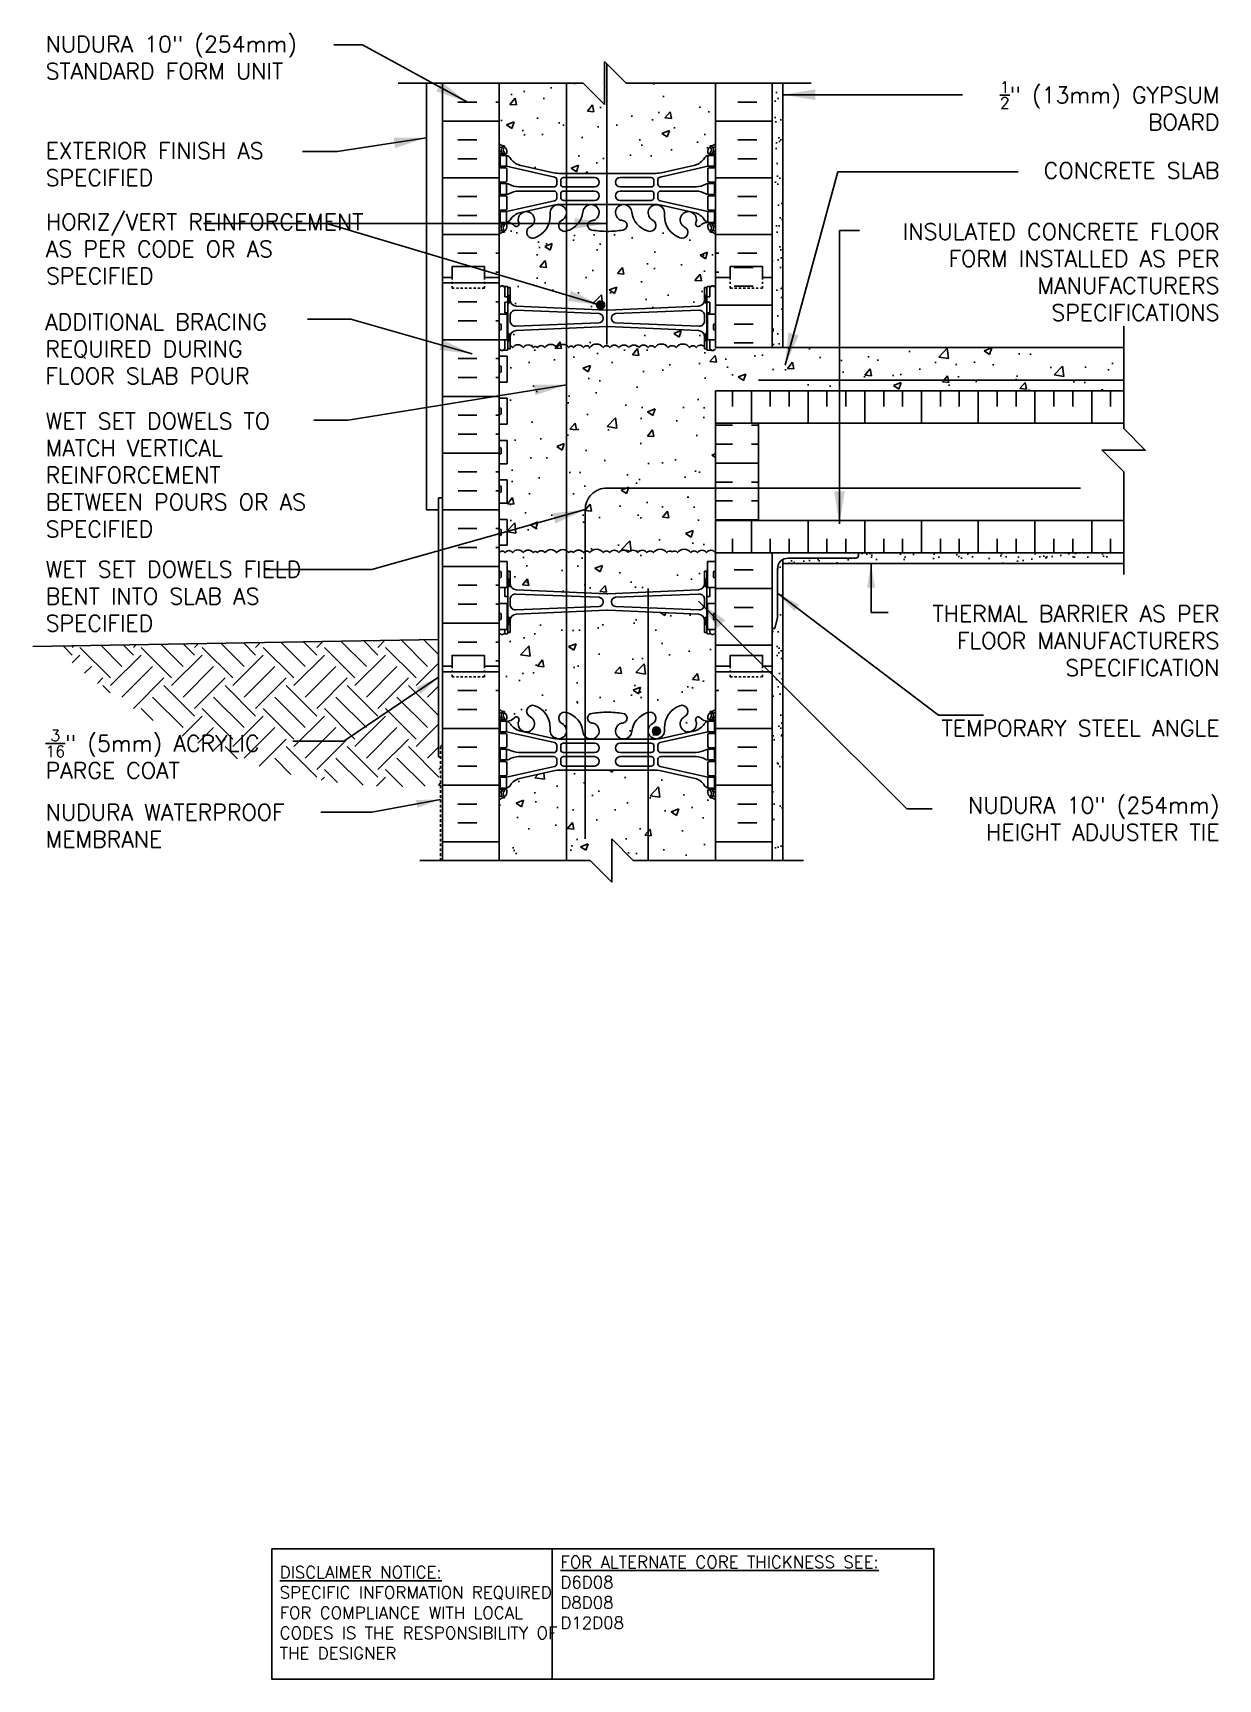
# Model space of a CAD drawing. Header units: inches. Extents: x 224.4 to 279.2, y 83.1 to 159.4.
import ezdxf

# ---------------------------------------------------------------- set-up
doc = ezdxf.new("R2010")
doc.units = ezdxf.units.IN
doc.header["$LTSCALE"] = 0.5
doc.header["$MEASUREMENT"] = 0
doc.linetypes.add('DASHED2', pattern=[0.375, 0.25, -0.125])
for name, color, linetype in [('HATCH', 12, 'Continuous'), ('line25', 2, 'Continuous'), ('LINE3', 3, 'Continuous'), ('LINE50', 5, 'Continuous'), ('LINE9', 9, 'Continuous'), ('TEXT', 4, 'Continuous'), ('Web_Edge', 9, 'Continuous')]:
    doc.layers.add(name, color=color, linetype=linetype)
doc.styles.add('DIM', font='romans.shx', dxfattribs={"width": 0.7})
doc.styles.add('ROMANS', font='romans.shx', dxfattribs={"height": 0.75})
doc.styles.get("Standard").update_dxf_attribs({"font": 'romans.shx', "height": 0.75})
doc.linetypes.add('STEEL', pattern='A,0.5,-0.2,["X",Standard,S=0.1,R=0,X=-0.1,Y=-0.05],-0.1', length=0.8)
doc.dimstyles.new('ext_12', dxfattribs={"dimscale": 12, "dimtxt": 0.09375, "dimasz": 0.09375, "dimexe": 0.09375, "dimexo": 0.0625, "dimgap": 0.0625, "dimtad": 1, "dimdec": 1, "dimzin": 2, "dimdsep": 46, "dimlunit": 4, "dimtxsty": 'DIM', "dimcen": 0.09, "dimdle": 0.09375, "dimclrt": 4, "dimadec": 0, "dimazin": 0, "dimtfac": 1, "dimtdec": 1, "dimtmove": 2, "dimatfit": 3, "dimfxl": 1, "dimfrac": 2, "dimtolj": 1, "dimtzin": 0, "dimarcsym": 0})
doc.dimstyles.new('ext_8', dxfattribs={"dimscale": 8, "dimtxt": 0.09375, "dimasz": 0.09375, "dimexe": 0.09375, "dimexo": 0.0625, "dimgap": 0.0625, "dimtad": 1, "dimdec": 1, "dimzin": 3, "dimdsep": 46, "dimlunit": 4, "dimtxsty": 'DIM', "dimcen": 0.09, "dimdle": 0.09375, "dimclrt": 4, "dimadec": 0, "dimazin": 0, "dimtfac": 1, "dimtdec": 1, "dimtmove": 2, "dimatfit": 3, "dimfxl": 1, "dimfrac": 2, "dimtolj": 1, "dimtzin": 0, "dimarcsym": 0})
pattern_1 = [(37.5, (60.8076, 2.3815), (-0.0314967, 0.963412), [0, -0.76, 0, -0.85, 0, -0.8125]), (7.5, (60.8076, 2.3815), (0.8848884, 1.411073), [0, -0.41, 0, -0.685, 0, -0.2625]), (327.5, (60.1926, 2.3815), (1.557071, 0.0028295), [0, -0.25, 0, -0.9, 0, -1.175]), (317.5, (60.1926, 2.3815), (1.503063, 0.438838), [0, -0.125, 0, -0.59, 0, -0.675])]
pattern_2 = [(50, (0, 0), (3.5863, -0.31376), [0.375, -4.125]), (355, (0, 0), (-0.693757, 3.76096), [0.3, -3.3]), (100.4514, (0.299, -0.026), (2.892544, 3.4472), [0.3187, -3.50571]), (46.1842, (0, 1), (5.336207, -0.827596), [0.5625, -6.1875]), (96.6356, (0.4447, 0.931), (4.67331, 4.87059), [0.47805, -5.25857]), (351.1842, (0, 1), (4.67331, 4.87059), [0.45, -4.95]), (21, (0.5, 0.75), (2.984535, -2.013094), [0.375, -4.125]), (326, (0.5, 0.75), (1.216577, 3.62575), [0.3, -3.3]), (71.4514, (0.7487, 0.5822), (4.20111, 1.612656), [0.3187, -3.50571]), (37.5, (0, 0), (0.0607993, 1.6644693), [0, -3.26, 0, -3.35, 0, -3.3125]), (7.5, (0, 0), (1.315348, 1.972059), [0, -1.91, 0, -3.185, 0, -1.2625]), (327.5, (-1.115, 0), (2.669112, -0.1127744), [0, -1.25, 0, -3.9, 0, -5.175]), (317.5, (-1.615, 0), (2.91593, 0.500525), [0, -1.625, 0, -2.59, 0, -3.675])]

msp = doc.modelspace()

# ---------------------------------------------------------------- texts
at = {"layer": 'TEXT', "char_height": 0.75, "style": 'ROMANS'}
for s, insert, width, attachment_point in [('NUDURA 10" (254mm) STANDARD FORM UNIT', (224.945, 158.22), 13.9131, 4), ('\\A1; {\\H0.7x;\\S1/2;}" (13mm) GYPSUM BOARD', (279.268, 155.986), 12.17415, 6), ('EXTERIOR FINISH AS SPECIFIED', (224.947, 153.285), 13.18701, 4), ('\\A1;CONCRETE SLAB', (279.268, 152.994), 12.17415, 6), ('HORIZ/VERT REINFORCEMENT AS PER CODE OR AS SPECIFIED', (224.961, 149.361), 16.22436, 4), ('INSULATED CONCRETE FLOOR FORM INSTALLED AS PER MANUFACTURERS SPECIFICATIONS', (279.268, 148.289), 17.62644, 6), ('ADDITIONAL BRACING REQUIRED DURING FLOOR SLAB POUR', (224.931, 144.727), 12.17415, 4), ('WET SET DOWELS TO MATCH VERTICAL REINFORCEMENT BETWEEN POURS OR AS SPECIFIED', (224.947, 138.889), 13.18701, 4), ('WET SET DOWELS FIELD BENT INTO SLAB AS SPECIFIED', (224.947, 133.277), 13.18701, 4), ('THERMAL BARRIER AS PER FLOOR MANUFACTURERS SPECIFICATION', (279.268, 131.217), 17.24655, 6), ('TEMPORARY STEEL ANGLE', (279.268, 127.169), 14.14028, 6), ('\\A1;{\\H0.7x;\\S3/16;}" (5mm) ACRYLIC PARGE COAT', (224.947, 125.963), 12.36492, 4), ('{\\H1x;NUDURA WATERPROOF MEMBRANE}', (224.947, 122.647), 13.69006, 4), ('NUDURA 10" (254mm) HEIGHT ADJUSTER TIE', (279.268, 122.974), 13.63689, 6)]:
    msp.add_mtext(s, dxfattribs=dict(at, insert=insert, width=width, attachment_point=attachment_point))
at = {"layer": 'TEXT', "char_height": 0.5625, "attachment_point": 4}
for s, insert, width in [('{\\LFOR ALTERNATE CORE THICKNESS SEE:\\P}D6D08\\PD8D08\\PD12D08', (248.769, 87.147), 23.33295), ('{\\LDISCLAIMER NOTICE:}\\PSPECIFIC INFORMATION REQUIRED FOR COMPLIANCE WITH LOCAL CODES IS THE RESPONSIBILITY OF THE DESIGNER', (235.777, 86.207), 14.00235)]:
    msp.add_mtext(s, dxfattribs=dict(at, insert=insert, width=width))

# ---------------------------------------------------------------- hatches: boundary and pattern name
at = {"layer": 'HATCH'}
h = msp.add_hatch(dxfattribs=at)
h.set_pattern_fill('AR-CONC', color=256, scale=0.5)
h.set_pattern_definition(pattern_2)
h.paths.add_polyline_path([(255.94, 150.041, 0.08841), (255.794, 150.139), (255.704, 150.139), (255.704, 150.18, -0.249069), (255.594, 150.387), (255.594, 150.455, -0.414214), (255.657, 150.517), (255.704, 150.517), (255.704, 150.587), (255.599, 150.587, 0.231736), (255.242, 150.436, -0.8344), (255.03, 150.562), (255.042, 150.583, 2.155404), (254.503, 150.389, -1), (254.29, 149.878, -0.311223), (253.581, 150.894), (253.581, 151.059, 1.661382), (253.02, 150.706, -1), (252.806, 150.195, -0.30095), (252.07, 151.067, 1.661382), (251.509, 150.714, 0.055617), (251.688, 150.669, -0.843243), (251.654, 150.237, -0.047544), (250.94, 150.172, -0.047544), (250.227, 150.237, -0.843243), (250.192, 150.669, 0.055617), (250.371, 150.714, 1.661382), (249.81, 151.067, -0.30095), (249.074, 150.195, -1), (248.861, 150.706, 1.661382), (248.299, 151.059), (248.3, 150.894, -0.311223), (247.591, 149.878, -1), (247.377, 150.389, 2.155404), (246.839, 150.583), (246.85, 150.562, -0.834375), (246.639, 150.436, 0.23174), (246.281, 150.587), (246.176, 150.587), (246.176, 150.517), (246.224, 150.517, -0.414214), (246.286, 150.455), (246.286, 150.387, -0.249069), (246.176, 150.18), (246.176, 150.139), (246.086, 150.139, 0.088416), (245.94, 150.041), (245.94, 148.041), (245.94, 147.57), (246.02, 147.65), (246.11, 147.65), (246.14, 147.62), (246.29, 147.62, -0.414214), (246.34, 147.57), (246.44, 147.57), (246.44, 147.009, 0.390098), (246.715, 146.71), (250.924, 146.526, 0.020761), (250.94, 146.526, 0.020761), (250.957, 146.526), (255.165, 146.71, 0.390098), (255.44, 147.009), (255.44, 147.57), (255.54, 147.57, -0.414214), (255.59, 147.62), (255.69, 147.62), (255.74, 147.62), (255.77, 147.65), (255.86, 147.65), (255.94, 147.57), (255.94, 148.041)])
h.paths.add_polyline_path([(255.165, 145.59), (250.957, 145.774, 0.020761), (250.94, 145.774, 0.020761), (250.924, 145.774), (246.715, 145.59, 0.390098), (246.44, 145.291), (246.44, 144.88, -0.174031), (246.56, 144.796, -0.520567), (247.051, 144.796, -0.520567), (247.506, 144.796, -0.520567), (247.707, 144.796, -0.520567), (248.052, 144.796, -0.520567), (248.598, 144.796, -0.520567), (249.154, 144.796, -0.520567), (249.381, 144.796, -0.520567), (249.836, 144.796, -0.520567), (250.127, 144.796, -0.520567), (250.749, 144.796, -0.520567), (251.055, 144.796, -0.520567), (251.474, 144.796, -0.48966), (251.94, 144.796, -0.48966), (252.407, 144.796, -0.520567), (252.826, 144.796, -0.520567), (253.132, 144.796, -0.520567), (253.753, 144.796, -0.307914), (253.94, 144.866, -0.307914), (254.127, 144.796, -0.520567), (254.749, 144.796, -0.520567), (255.055, 144.796, -0.458053), (255.44, 144.835), (255.44, 145.291, 0.390098)])
h.paths.add_polyline_path([(255.594, 153.887, -0.249069), (255.704, 154.095), (255.704, 154.136), (255.794, 154.136, 0.08841), (255.94, 154.234), (255.94, 157.041), (251.815, 157.041), (250.815, 158.041), (250.815, 156.041), (249.815, 157.041), (245.94, 157.041), (245.94, 154.234, 0.088416), (246.086, 154.136), (246.176, 154.136), (246.176, 154.095, -0.249069), (246.286, 153.887), (246.286, 153.82, -0.414214), (246.224, 153.757), (246.176, 153.757), (246.176, 153.687), (246.281, 153.687, -0.155529), (246.457, 153.553, 0.180914), (246.875, 153.242), (248.456, 152.889, 0.054974), (248.782, 152.853), (250.94, 152.853), (253.098, 152.853, 0.054974), (253.425, 152.889), (255.006, 153.242, 0.180914), (255.424, 153.553, -0.155529), (255.599, 153.687), (255.704, 153.687), (255.704, 153.757), (255.657, 153.757, -0.414214), (255.594, 153.82)])
h = msp.add_hatch(dxfattribs=at)
h.set_pattern_fill('AR-SAND', color=256, scale=0.5, style=0)
h.set_pattern_definition(pattern_1)
h.paths.add_polyline_path([(258.565, 144.791), (259.065, 144.791), (259.065, 157.041), (258.565, 157.041), (258.565, 148.041)])
h = msp.add_hatch(dxfattribs=at)
h.set_pattern_fill('INSUL', color=256, scale=7, style=0)
h.set_pattern_definition([(0, (-2680.2213, -266.9682), (0, 2.625), []), (0, (-2680.2213, -266.0932), (0, 2.625), [0.875, -0.875]), (0, (-2680.2213, -265.2182), (0, 2.625), [0.875, -0.875])])
h.paths.add_polyline_path([(243.315, 130.041), (243.753, 130.041), (243.753, 130.541), (245.253, 130.541), (245.253, 130.041), (245.94, 130.041), (245.94, 148.041), (245.253, 148.041), (245.253, 148.541), (243.753, 148.541), (243.753, 148.041), (243.315, 148.041)])
h = msp.add_hatch(dxfattribs=at)
h.set_pattern_fill('INSUL', color=256, scale=7, style=0)
h.set_pattern_definition([(0, (60.8076, 2.3815), (0, 2.625), []), (0, (60.8076, 3.2565), (0, 2.625), [0.875, -0.875]), (0, (60.8076, 4.1315), (0, 2.625), [0.875, -0.875])])
h.paths.add_polyline_path([(258.565, 148.041), (258.128, 148.041), (258.128, 148.541), (256.628, 148.541), (256.628, 148.041), (255.94, 148.041), (255.94, 144.791), (258.565, 144.791)])
h.paths.add_polyline_path([(258.565, 135.291), (255.94, 135.291), (255.94, 130.041), (256.628, 130.041), (256.628, 130.541), (258.128, 130.541), (258.128, 130.041), (258.565, 130.041)])
h = msp.add_hatch(dxfattribs=at)
h.set_pattern_fill('AR-CONC', color=256, scale=0.5, style=0)
h.set_pattern_definition([(50, (245.8242, 123.764), (3.5863, -0.31376), [0.375, -4.125]), (355, (245.8242, 123.764), (-0.69376, 3.76096), [0.3, -3.3]), (100.451, (246.123, 123.738), (2.89255, 3.4472), [0.3187, -3.5057]), (46.184, (245.8242, 124.764), (5.3362, -0.8276), [0.5625, -6.1875]), (96.636, (246.269, 124.695), (4.6733, 4.8706), [0.478, -5.2586]), (351.184, (245.824, 124.764), (4.6733, 4.8706), [0.45, -4.95]), (21, (246.3242, 124.514), (2.98454, -2.0131), [0.375, -4.125]), (326, (246.3242, 124.514), (1.2166, 3.62575), [0.3, -3.3]), (71.451, (246.573, 124.3462), (4.2011, 1.61265), [0.3187, -3.5057]), (37.5, (245.8242, 123.764), (0.0608, 1.66447), [0, -3.26, 0, -3.35, 0, -3.3125]), (7.5, (245.8242, 123.764), (1.31535, 1.97206), [0, -1.91, 0, -3.185, 0, -1.2625]), (327.5, (244.7092, 123.764), (2.66911, -0.112774), [0, -1.25, 0, -3.9, 0, -5.175]), (317.5, (244.2092, 123.764), (2.91593, 0.50052), [0, -1.625, 0, -2.59, 0, -3.675])])
h.paths.add_polyline_path([(247.55, 145.63), (246.715, 145.582, 0.390098), (246.44, 145.283), (246.44, 144.88, -0.174031), (246.56, 144.796, -0.520567), (247.051, 144.796, -0.520567), (247.506, 144.796, -0.120242), (247.55, 144.834)])
h = msp.add_hatch(dxfattribs=at)
h.set_pattern_fill('AR-CONC', color=256, scale=0.5)
h.set_pattern_definition(pattern_2)
h.paths.add_polyline_path([(255.575, 134.886), (255.94, 134.886), (255.94, 135.291), (255.94, 136.791), (255.94, 141.291), (255.94, 142.791), (274.836, 142.791), (274.836, 144.791), (255.94, 144.791), (255.94, 145.146), (255.69, 145.146), (255.69, 144.73), (255.74, 144.68), (255.59, 144.68, -0.414214), (255.54, 144.73), (255.44, 144.73), (255.44, 144.835, 0.458053), (255.055, 144.796, 0.520567), (254.749, 144.796, 0.520567), (254.127, 144.796, 0.307914), (253.94, 144.866, 0.307914), (253.753, 144.796, 0.520567), (253.132, 144.796, 0.520567), (252.826, 144.796, 0.520567), (252.407, 144.796, 0.48966), (251.94, 144.796, 0.48966), (251.474, 144.796, 0.520567), (251.055, 144.796, 0.520567), (250.749, 144.796, 0.520567), (250.127, 144.796, 0.520567), (249.836, 144.796, 0.520567), (249.381, 144.796, 0.520567), (249.154, 144.796, 0.520567), (248.598, 144.796, 0.520567), (248.052, 144.796, 0.520567), (247.707, 144.796, 0.520567), (247.506, 144.796, 0.520567), (247.051, 144.796, 0.520567), (246.56, 144.796, 0.174031), (246.44, 144.88), (246.44, 144.73), (246.34, 144.73, -0.414214), (246.29, 144.68), (246.19, 144.68), (246.14, 144.68), (246.11, 144.65), (246.02, 144.65), (245.94, 144.73), (245.94, 144.396), (246.305, 144.396), (246.305, 143.196), (245.94, 143.196), (245.94, 142.446), (246.305, 142.446), (246.305, 141.246), (245.94, 141.246), (245.94, 140.496), (246.305, 140.496), (246.305, 139.416), (245.94, 139.416), (245.94, 138.666), (246.305, 138.666), (246.305, 137.586), (245.94, 137.586), (245.94, 136.836), (246.305, 136.836), (246.305, 135.636), (245.94, 135.636), (245.94, 134.886), (246.305, 134.886), (246.305, 134.48, -0.327813), (246.34, 134.433), (246.44, 134.433), (246.44, 133.872, 0.390098), (246.715, 133.573), (250.924, 133.389, 0.020761), (250.94, 133.388, 0.020761), (250.957, 133.389), (255.165, 133.573, 0.390098), (255.44, 133.872), (255.44, 134.433), (255.54, 134.433, -0.327813), (255.575, 134.48)])
h = msp.add_hatch(dxfattribs=at)
h.set_pattern_fill('INSUL', color=256, scale=7, angle=90, style=0)
h.set_pattern_definition([(90, (58.1034, 5.5652), (-2.625, 2e-16), []), (90, (57.2284, 5.5652), (-2.625, 2e-16), [0.875, -0.875]), (90, (56.3534, 5.5652), (-2.625, 2e-16), [0.875, -0.875])])
h.paths.add_polyline_path([(274.836, 142.791), (255.94, 142.791), (255.94, 141.291), (274.836, 141.291)])
h.paths.add_polyline_path([(274.836, 135.291), (274.836, 136.791), (255.94, 136.791), (255.94, 135.291)])
h = msp.add_hatch(dxfattribs=at)
h.set_pattern_fill('INSUL', color=256, scale=7)
h.set_pattern_definition([(0, (58.1034, 5.5652), (0, 2.625), []), (0, (58.1034, 6.4402), (0, 2.625), [0.875, -0.875]), (0, (58.1034, 7.3152), (0, 2.625), [0.875, -0.875])])
h.paths.add_polyline_path([(257.94, 138.291), (255.94, 138.291), (255.94, 136.791), (257.94, 136.791)])
h.paths.add_polyline_path([(257.94, 141.291), (255.94, 141.291), (255.94, 138.291), (257.94, 138.291)])
h = msp.add_hatch(dxfattribs=at)
h.set_pattern_fill('AR-SAND', color=256, scale=0.5, style=0)
h.set_pattern_definition(pattern_1)
h.paths.add_polyline_path([(259.065, 134.974, 0.267949), (258.815, 134.541), (258.815, 132.291), (258.69, 131.791), (258.565, 131.791), (258.565, 130.041), (258.565, 121.041), (259.065, 121.041)])
h = msp.add_hatch(dxfattribs=at)
h.set_pattern_fill('AR-SAND', color=256, scale=0.5, style=0)
h.set_pattern_definition([(37.5, (57.6432, 0.7995), (-0.0314967, 0.963412), [0, -0.76, 0, -0.85, 0, -0.8125]), (7.5, (57.6432, 0.7995), (0.8848884, 1.411073), [0, -0.41, 0, -0.685, 0, -0.2625]), (327.5, (57.0282, 0.7995), (1.557071, 0.0028295), [0, -0.25, 0, -0.9, 0, -1.175]), (317.5, (57.0282, 0.7995), (1.503063, 0.438838), [0, -0.125, 0, -0.59, 0, -0.675])])
h.paths.add_polyline_path([(262.565, 135.291), (262.565, 135.166, -0.414214), (262.44, 135.041), (259.315, 135.041, 0.131652), (259.065, 134.974), (259.065, 134.791), (274.836, 134.791), (274.836, 135.291)])
h = msp.add_hatch(dxfattribs=at)
h.set_pattern_fill('AR-CONC', color=256, scale=0.5)
h.set_pattern_definition(pattern_2)
h.paths.add_polyline_path([(255.94, 130.041), (255.94, 131.593), (255.86, 131.513), (255.77, 131.513), (255.74, 131.543), (255.59, 131.543, -0.414214), (255.54, 131.593), (255.44, 131.593), (255.44, 132.154, 0.390098), (255.165, 132.453), (250.957, 132.636, 0.020761), (250.94, 132.637, 0.020761), (250.924, 132.636), (246.715, 132.453, 0.390098), (246.44, 132.154), (246.44, 131.593), (246.34, 131.593, -0.414214), (246.29, 131.543), (246.19, 131.543), (246.14, 131.543), (246.11, 131.513), (246.02, 131.513), (245.94, 131.593), (245.94, 130.041), (245.94, 128.041, 0.088416), (246.086, 127.944), (246.176, 127.944), (246.176, 127.902, -0.249069), (246.286, 127.695), (246.286, 127.628, -0.414214), (246.224, 127.565), (246.176, 127.565), (246.176, 127.495), (246.281, 127.495, 0.231736), (246.639, 127.646, -0.8344), (246.85, 127.521), (246.839, 127.499, 2.155404), (247.377, 127.694, -1), (247.591, 128.205, -0.311223), (248.3, 127.189), (248.299, 127.024, 1.661382), (248.861, 127.377, -1), (249.074, 127.888, -0.30095), (249.81, 127.015, 1.661382), (250.371, 127.368, 0.055617), (250.192, 127.414, -0.843243), (250.227, 127.846, -0.047544), (250.94, 127.911, -0.047544), (251.654, 127.846, -0.843243), (251.688, 127.414, 0.055617), (251.509, 127.368, 1.661382), (252.07, 127.015, -0.30095), (252.806, 127.888, -1), (253.02, 127.377, 1.661382), (253.581, 127.024), (253.581, 127.189, -0.311223), (254.29, 128.205, -1), (254.503, 127.694, 2.155404), (255.042, 127.499), (255.03, 127.521, -0.834375), (255.242, 127.646, 0.23174), (255.599, 127.495), (255.704, 127.495), (255.704, 127.565), (255.657, 127.565, -0.414214), (255.594, 127.628), (255.594, 127.695, -0.249069), (255.704, 127.902), (255.704, 127.944), (255.794, 127.944, 0.08841), (255.94, 128.041)])
h = msp.add_hatch(dxfattribs=at)
h.set_pattern_fill('EARTH', color=256, scale=8, angle=45, style=0)
h.set_pattern_definition([(45, (53.6432, 0.7995), (2e-16, 2.828427), [2, -2]), (45, (53.1129, 1.3298), (2e-16, 2.828427), [2, -2]), (45, (52.5825, 1.8602), (2e-16, 2.828427), [2, -2]), (135, (52.5825, 2.2137), (-2.828427, 4e-16), [2, -2]), (135, (53.1129, 2.744), (-2.828427, 4e-16), [2, -2]), (135, (53.6432, 3.2744), (-2.828427, 4e-16), [2, -2])])
h.paths.add_polyline_path([(243.128, 131.282), (225.341, 130.971, 0.215358), (243.222, 124.528), (243.222, 125.841), (243.128, 125.841)])
h.paths.add_polyline_path([(224.76, 124.663), (236.163, 124.663), (236.163, 127.263), (224.76, 127.263)], flags=9)
h = msp.add_hatch(dxfattribs=at)
h.set_pattern_fill('AR-CONC', color=256, scale=0.5)
h.set_pattern_definition(pattern_2)
h.paths.add_polyline_path([(255.94, 123.849, 0.08841), (255.794, 123.946), (255.704, 123.946), (255.704, 123.988, -0.249069), (255.594, 124.195), (255.594, 124.263, -0.414214), (255.657, 124.325), (255.704, 124.325), (255.704, 124.395), (255.599, 124.395, -0.155529), (255.424, 124.529, 0.180914), (255.006, 124.841), (253.425, 125.193, 0.054974), (253.098, 125.23), (250.94, 125.23), (248.782, 125.23, 0.054974), (248.456, 125.193), (246.875, 124.841, 0.180914), (246.457, 124.529, -0.155529), (246.281, 124.395), (246.176, 124.395), (246.176, 124.325), (246.224, 124.325, -0.414214), (246.286, 124.263), (246.286, 124.195, -0.249069), (246.176, 123.988), (246.176, 123.946), (246.086, 123.946, 0.088416), (245.94, 123.849), (245.94, 121.041), (250.143, 121.041), (251.143, 120.041), (251.143, 122.041), (252.143, 121.041), (255.94, 121.041)])
at = {"layer": 'LINE3'}
for points in [[(250.817, 146.761, 1), (250.442, 146.761, 1)], [(253.399, 127.04, 1), (253.024, 127.04, 1)]]:
    msp.add_hatch(color=256, dxfattribs=at).paths.add_polyline_path(points)

# ---------------------------------------------------------------- linework, layer by layer
msp.add_line((243.128, 137.841), (243.128, 137.841))
at = {"layer": 'HATCH'}
for p, q in [((244.029, 157.032), (244.904, 157.032)), ((245.779, 157.032), (245.94, 157.032)), ((257.852, 157.032), (256.977, 157.032)), ((244.029, 156.157), (244.904, 156.157)), ((245.779, 156.157), (245.94, 156.157)), ((257.852, 156.157), (256.977, 156.157)), ((243.315, 155.282), (245.94, 155.282)), ((258.565, 155.282), (255.94, 155.282)), ((244.029, 154.407), (244.904, 154.407)), ((257.852, 154.407), (256.977, 154.407)), ((244.029, 153.532), (244.904, 153.532)), ((257.852, 153.532), (256.977, 153.532)), ((243.315, 152.657), (245.94, 152.657)), ((258.565, 152.657), (255.94, 152.657)), ((244.029, 151.782), (244.904, 151.782)), ((257.852, 151.782), (256.977, 151.782)), ((244.029, 150.907), (244.904, 150.907)), ((257.852, 150.907), (256.977, 150.907)), ((243.315, 150.032), (245.94, 150.032)), ((258.565, 150.032), (255.94, 150.032)), ((244.029, 149.157), (244.904, 149.157)), ((245.779, 149.157), (245.94, 149.157)), ((256.102, 149.157), (255.94, 149.157)), ((257.852, 149.157), (256.977, 149.157)), ((245.779, 148.282), (245.94, 148.282)), ((256.102, 148.282), (255.94, 148.282)), ((274.836, 141.291), (255.94, 141.291)), ((274.836, 136.791), (255.94, 136.791)), ((260.185, 135.291), (260.212, 135.318)), ((263.014, 135.291), (263.04, 135.318)), ((268.671, 135.291), (268.697, 135.318)), ((271.499, 135.291), (271.525, 135.318)), ((243.315, 129.782), (245.94, 129.782)), ((258.565, 129.782), (255.94, 129.782)), ((244.029, 128.907), (244.904, 128.907)), ((245.779, 128.907), (245.94, 128.907)), ((256.102, 128.907), (255.94, 128.907)), ((257.852, 128.907), (256.977, 128.907)), ((244.029, 128.032), (244.904, 128.032)), ((257.852, 128.032), (256.977, 128.032)), ((243.315, 127.157), (245.94, 127.157)), ((258.565, 127.157), (255.94, 127.157)), ((244.029, 126.282), (244.904, 126.282)), ((257.852, 126.282), (256.977, 126.282)), ((244.029, 125.407), (244.904, 125.407)), ((257.852, 125.407), (256.977, 125.407)), ((243.315, 124.532), (245.94, 124.532)), ((258.565, 124.532), (255.94, 124.532)), ((244.029, 123.657), (244.904, 123.657)), ((257.852, 123.657), (256.977, 123.657)), ((244.029, 122.782), (244.904, 122.782)), ((257.852, 122.782), (256.977, 122.782)), ((243.315, 121.907), (245.94, 121.907)), ((258.565, 121.907), (255.94, 121.907))]:
    msp.add_line(p, q, dxfattribs=at)
for points in [[(251.94, 144.796, 0.48966), (251.474, 144.796, 0.520567), (251.055, 144.796, 0.520567), (250.749, 144.796, 0.520567), (250.127, 144.796, 0.520567), (249.836, 144.796, 0.520567), (249.381, 144.796, 0.520567), (249.154, 144.796, 0.520567), (248.598, 144.796, 0.520567), (248.052, 144.796, 0.520567), (247.707, 144.796, 0.520567), (247.506, 144.796, 0.520567), (247.051, 144.796, 0.520567), (246.56, 144.796, 0.174031), (246.44, 144.88, 0.174031)], [(251.94, 144.796, -0.48966), (252.407, 144.796, -0.520567), (252.826, 144.796, -0.520567), (253.132, 144.796, -0.520567), (253.753, 144.796, -0.307914), (253.94, 144.866, -0.307914)], [(255.44, 144.835, 0.458053), (255.055, 144.796, 0.520567), (254.749, 144.796, 0.520567), (254.127, 144.796, 0.307914), (253.94, 144.866)], [(251.911, 135.296, 0.520567), (251.474, 135.296, 0.520567), (251.055, 135.296, 0.520567), (250.749, 135.296, 0.520567), (250.127, 135.296, 0.520567), (249.836, 135.296, 0.520567), (249.381, 135.296, 0.520567), (249.154, 135.296, 0.520567), (248.598, 135.296, 0.520567), (248.052, 135.296, 0.520567), (247.707, 135.296, 0.520567), (247.506, 135.296, 0.520567), (247.051, 135.296, 0.520567), (246.56, 135.296, 0.520567), (246.205, 135.296, 0.520567), (245.95, 135.308)], [(251.911, 135.296, -0.520567), (252.349, 135.296, -0.520567), (252.768, 135.296, -0.520567), (253.074, 135.296, -0.520567), (253.695, 135.296, -0.40929), (253.94, 135.341, -0.40929)], [(255.94, 135.291, 0.563786), (255.532, 135.296, 0.520567), (255.113, 135.296, 0.520567), (254.807, 135.296, 0.520567), (254.185, 135.296, 0.40929), (253.94, 135.341)]]:
    msp.add_lwpolyline(points, format="xyb", dxfattribs=at)
at = {"layer": 'line25'}
for p, q in [((245.94, 157.041), (245.94, 148.041)), ((255.94, 148.041), (255.94, 157.041)), ((245.94, 148.041), (245.94, 130.041)), ((255.94, 148.041), (255.94, 144.791)), ((245.94, 146.346), (246.305, 146.346)), ((246.305, 145.146), (246.305, 146.346)), ((255.94, 146.346), (255.575, 146.346)), ((255.575, 145.146), (255.575, 146.346)), ((245.94, 145.146), (246.305, 145.146)), ((255.94, 145.146), (255.575, 145.146)), ((245.94, 144.396), (246.305, 144.396)), ((246.305, 143.196), (246.305, 144.396)), ((255.94, 144.791), (274.836, 144.791)), ((245.94, 143.196), (246.305, 143.196)), ((274.836, 142.791), (255.94, 142.791)), ((255.94, 141.291), (255.94, 142.791)), ((245.94, 142.446), (246.305, 142.446)), ((246.305, 141.246), (246.305, 142.446)), ((245.94, 141.246), (246.305, 141.246)), ((245.94, 140.496), (246.305, 140.496)), ((246.305, 140.496), (246.305, 139.416)), ((245.94, 139.416), (246.305, 139.416)), ((245.94, 138.666), (246.305, 138.666)), ((246.305, 137.586), (246.305, 138.666)), ((245.94, 137.586), (246.305, 137.586)), ((245.94, 136.836), (246.305, 136.836)), ((246.305, 136.836), (246.305, 135.636)), ((255.94, 135.291), (255.94, 136.791)), ((245.94, 135.636), (246.305, 135.636)), ((255.94, 130.041), (255.94, 135.291)), ((255.94, 135.291), (274.836, 135.291)), ((245.94, 134.886), (246.305, 134.886)), ((246.305, 134.886), (246.305, 133.686)), ((255.575, 134.886), (255.575, 133.686)), ((255.94, 134.886), (255.575, 134.886)), ((245.94, 133.686), (246.305, 133.686)), ((255.94, 133.686), (255.575, 133.686)), ((245.94, 132.936), (246.305, 132.936)), ((246.305, 132.936), (246.305, 131.736)), ((255.94, 132.936), (255.575, 132.936)), ((255.575, 132.936), (255.575, 131.736)), ((245.94, 131.736), (246.305, 131.736)), ((255.94, 131.736), (255.575, 131.736)), ((245.94, 130.041), (245.94, 121.041)), ((255.94, 121.041), (255.94, 130.041))]:
    msp.add_line(p, q, dxfattribs=at)
at = {"layer": 'LINE3'}
for p, q in [((250.923, 157.933), (250.923, 144.934)), ((249.048, 157.041), (249.048, 121.041)), ((252.832, 133.632), (252.832, 121.041))]:
    msp.add_line(p, q, dxfattribs=at)
at = {"layer": 'LINE3', "linetype": 'STEEL'}
msp.add_line((274.836, 143.291), (257.94, 143.291), dxfattribs=at)
at = {"layer": 'LINE3'}
msp.add_lwpolyline([(272.836, 138.288), (250.918, 138.288, 0.414214), (249.918, 137.288), (249.918, 122.038)], format="xyb", dxfattribs=at)
for centre in [(250.629, 146.761), (253.212, 127.04)]:
    msp.add_circle(centre, 0.188, dxfattribs=at)
at = {"layer": 'LINE50'}
for p, q in [((243.315, 148.041), (243.315, 157.041)), ((258.565, 148.041), (258.565, 157.041)), ((243.315, 130.041), (243.315, 148.041)), ((258.565, 144.791), (258.565, 148.041)), ((258.565, 130.041), (258.565, 135.291)), ((224.359, 130.954), (243.128, 131.282)), ((243.315, 121.041), (243.315, 130.041)), ((258.565, 121.041), (258.565, 130.041))]:
    msp.add_line(p, q, dxfattribs=at)
for points in [[(243.315, 148.041), (243.753, 148.041), (243.753, 148.541), (245.253, 148.541), (245.253, 148.041), (245.94, 148.041)], [(245.94, 148.041), (245.253, 148.041), (245.253, 148.541), (243.753, 148.541), (243.753, 148.041), (243.315, 148.041)], [(258.565, 148.041), (258.128, 148.041), (258.128, 148.541), (256.628, 148.541), (256.628, 148.041), (255.94, 148.041)], [(255.94, 148.041), (256.628, 148.041), (256.628, 148.541), (258.128, 148.541), (258.128, 148.041), (258.565, 148.041)], [(245.94, 130.041), (245.253, 130.041), (245.253, 130.541), (243.753, 130.541), (243.753, 130.041), (243.315, 130.041)], [(243.315, 130.041), (243.753, 130.041), (243.753, 130.541), (245.253, 130.541), (245.253, 130.041), (245.94, 130.041)], [(255.94, 130.041), (256.628, 130.041), (256.628, 130.541), (258.128, 130.541), (258.128, 130.041), (258.565, 130.041)], [(258.565, 130.041), (258.128, 130.041), (258.128, 130.541), (256.628, 130.541), (256.628, 130.041), (255.94, 130.041)]]:
    msp.add_lwpolyline(points, dxfattribs=at)
at = {"layer": 'LINE9'}
for p, q in [((250.815, 156.041), (250.815, 158.041)), ((250.815, 158.041), (251.815, 157.041)), ((241.259, 157.041), (249.815, 157.041)), ((242.565, 157.041), (242.565, 137.282)), ((249.815, 157.041), (250.815, 156.041)), ((260.371, 157.041), (251.815, 157.041)), ((259.065, 157.041), (259.065, 144.791)), ((245.94, 147.57), (246.02, 147.65)), ((246.02, 147.65), (246.11, 147.65)), ((246.19, 147.57), (246.11, 147.65)), ((246.14, 147.62), (246.29, 147.62)), ((246.19, 147.62), (246.29, 147.62)), ((246.19, 147.57), (246.19, 147.15)), ((246.34, 144.73), (246.34, 147.57)), ((246.34, 147.57), (246.44, 147.57)), ((246.34, 147.55), (246.34, 147.55)), ((246.34, 147.2), (246.39, 147.2)), ((246.39, 147.2), (246.39, 146.85)), ((246.44, 147.57), (246.44, 147.009)), ((255.54, 147.57), (255.44, 147.57)), ((255.44, 147.57), (255.44, 147.009)), ((255.49, 147.2), (255.49, 146.85)), ((255.54, 147.2), (255.49, 147.2)), ((255.54, 144.73), (255.54, 147.57)), ((255.54, 147.55), (255.54, 147.55)), ((255.74, 147.62), (255.59, 147.62)), ((255.69, 147.62), (255.59, 147.62)), ((255.69, 147.57), (255.77, 147.65)), ((255.69, 147.57), (255.69, 147.15)), ((255.86, 147.65), (255.77, 147.65)), ((255.94, 147.57), (255.86, 147.65)), ((246.19, 146.9), (246.19, 146.4)), ((246.34, 146.85), (246.39, 146.85)), ((250.557, 146.367), (246.7, 146.519)), ((250.924, 146.526), (246.715, 146.71)), ((250.957, 146.526), (255.165, 146.71)), ((251.324, 146.367), (255.181, 146.519)), ((255.54, 146.85), (255.49, 146.85)), ((255.69, 146.9), (255.69, 146.4)), ((245.94, 145.856), (245.94, 145.636)), ((245.94, 145.801), (245.94, 145.801)), ((245.94, 145.691), (245.94, 145.691)), ((245.98, 145.896), (245.98, 145.896)), ((245.98, 145.596), (245.98, 145.596)), ((246.02, 145.856), (246.02, 145.636)), ((246.44, 146.031), (246.44, 146.269)), ((250.557, 145.933), (246.7, 145.781)), ((250.924, 145.774), (246.715, 145.59)), ((250.74, 146.168), (250.74, 146.132)), ((250.957, 145.774), (255.165, 145.59)), ((251.14, 146.168), (251.14, 146.132)), ((251.324, 145.933), (255.181, 145.781)), ((255.44, 146.031), (255.44, 146.269)), ((255.86, 145.856), (255.86, 145.636)), ((255.86, 145.801), (255.86, 145.801)), ((255.86, 145.691), (255.86, 145.691)), ((255.9, 145.896), (255.9, 145.896)), ((255.9, 145.596), (255.9, 145.596)), ((255.94, 145.856), (255.94, 145.636)), ((246.19, 145.146), (246.19, 144.73)), ((246.34, 145.45), (246.39, 145.45)), ((246.34, 145.1), (246.39, 145.1)), ((246.39, 145.45), (246.39, 145.1)), ((246.44, 145.291), (246.44, 144.73)), ((255.44, 145.291), (255.44, 144.73)), ((255.54, 145.45), (255.49, 145.45)), ((255.49, 145.45), (255.49, 145.1)), ((255.54, 145.1), (255.49, 145.1)), ((255.69, 145.146), (255.69, 144.73)), ((245.94, 144.73), (246.02, 144.65)), ((246.02, 144.65), (246.11, 144.65)), ((246.19, 144.73), (246.11, 144.65)), ((246.14, 144.68), (246.29, 144.68)), ((246.19, 144.68), (246.29, 144.68)), ((246.34, 144.73), (246.44, 144.73)), ((255.54, 144.73), (255.44, 144.73)), ((255.69, 144.68), (255.59, 144.68)), ((255.74, 144.68), (255.59, 144.68)), ((255.69, 144.73), (255.77, 144.65)), ((255.86, 144.65), (255.77, 144.65)), ((255.94, 144.73), (255.86, 144.65)), ((245.94, 143.906), (245.94, 143.686)), ((245.94, 143.851), (245.94, 143.851)), ((245.94, 143.741), (245.94, 143.741)), ((245.98, 143.946), (245.98, 143.946)), ((245.98, 143.646), (245.98, 143.646)), ((246.02, 143.906), (246.02, 143.686)), ((245.94, 141.956), (245.94, 141.736)), ((245.94, 141.901), (245.94, 141.901)), ((245.94, 141.791), (245.94, 141.791)), ((245.98, 141.996), (245.98, 141.996)), ((246.02, 141.956), (246.02, 141.736)), ((245.98, 141.696), (245.98, 141.696)), ((255.94, 136.791), (255.94, 141.291)), ((257.94, 141.291), (257.94, 136.791)), ((245.94, 140.126), (245.94, 139.906)), ((245.94, 140.071), (245.94, 140.071)), ((245.94, 139.961), (245.94, 139.961)), ((245.98, 140.166), (245.98, 140.166)), ((245.98, 139.866), (245.98, 139.866)), ((246.02, 140.126), (246.02, 139.906)), ((245.94, 138.347), (245.94, 138.127)), ((245.94, 138.292), (245.94, 138.292)), ((245.94, 138.182), (245.94, 138.182)), ((245.98, 138.387), (245.98, 138.387)), ((245.98, 138.087), (245.98, 138.087)), ((246.02, 138.347), (246.02, 138.127)), ((243.128, 137.282), (242.565, 137.282)), ((243.128, 125.841), (243.128, 137.841)), ((243.128, 137.841), (243.315, 137.841)), ((245.94, 136.346), (245.94, 136.126)), ((245.94, 136.291), (245.94, 136.291)), ((245.94, 136.181), (245.94, 136.181)), ((245.98, 136.386), (245.98, 136.386)), ((245.98, 136.086), (245.98, 136.086)), ((246.02, 136.346), (246.02, 136.126)), ((259.065, 121.041), (259.065, 134.974)), ((245.94, 134.396), (245.94, 134.176)), ((245.94, 134.341), (245.94, 134.341)), ((245.94, 134.231), (245.94, 134.231)), ((245.98, 134.436), (245.98, 134.436)), ((246.02, 134.396), (246.02, 134.176)), ((246.34, 131.593), (246.34, 134.433)), ((246.34, 134.433), (246.44, 134.433)), ((246.34, 134.413), (246.34, 134.413)), ((246.44, 134.433), (246.44, 133.872)), ((255.54, 134.433), (255.44, 134.433)), ((255.44, 134.433), (255.44, 133.872)), ((255.54, 131.593), (255.54, 134.433)), ((255.54, 134.413), (255.54, 134.413)), ((255.86, 134.396), (255.86, 134.176)), ((255.86, 134.341), (255.86, 134.341)), ((255.86, 134.231), (255.86, 134.231)), ((255.9, 134.436), (255.9, 134.436)), ((255.94, 134.396), (255.94, 134.176)), ((259.065, 134.791), (274.836, 134.791)), ((245.98, 134.136), (245.98, 134.136)), ((246.19, 133.686), (246.19, 133.263)), ((246.34, 134.063), (246.39, 134.063)), ((246.34, 133.713), (246.39, 133.713)), ((246.39, 134.063), (246.39, 133.713)), ((250.924, 133.389), (246.715, 133.573)), ((250.957, 133.389), (255.165, 133.573)), ((255.49, 134.063), (255.49, 133.713)), ((255.54, 134.063), (255.49, 134.063)), ((255.54, 133.713), (255.49, 133.713)), ((255.69, 133.686), (255.69, 133.263)), ((255.9, 134.136), (255.9, 134.136)), ((246.44, 132.894), (246.44, 133.132)), ((250.557, 133.23), (246.7, 133.381)), ((250.557, 132.796), (246.7, 132.644)), ((250.74, 133.03), (250.74, 132.995)), ((251.14, 133.03), (251.14, 132.995)), ((251.324, 133.23), (255.181, 133.381)), ((251.324, 132.796), (255.181, 132.644)), ((255.44, 132.894), (255.44, 133.132)), ((245.94, 132.446), (245.94, 132.226)), ((245.94, 132.391), (245.94, 132.391)), ((245.94, 132.281), (245.94, 132.281)), ((245.98, 132.486), (245.98, 132.486)), ((245.98, 132.186), (245.98, 132.186)), ((246.02, 132.446), (246.02, 132.226)), ((246.34, 132.313), (246.39, 132.313)), ((246.34, 131.963), (246.39, 131.963)), ((246.39, 132.313), (246.39, 131.963)), ((246.44, 132.154), (246.44, 131.593)), ((250.924, 132.636), (246.715, 132.453)), ((250.957, 132.636), (255.165, 132.453)), ((255.44, 132.154), (255.44, 131.593)), ((255.54, 132.313), (255.49, 132.313)), ((255.49, 132.313), (255.49, 131.963)), ((255.54, 131.963), (255.49, 131.963)), ((255.86, 132.446), (255.86, 132.226)), ((255.86, 132.391), (255.86, 132.391)), ((255.86, 132.281), (255.86, 132.281)), ((255.9, 132.486), (255.9, 132.486)), ((255.9, 132.186), (255.9, 132.186)), ((255.94, 132.446), (255.94, 132.226)), ((245.94, 131.593), (246.02, 131.513)), ((246.02, 131.513), (246.11, 131.513)), ((246.19, 131.593), (246.11, 131.513)), ((246.14, 131.543), (246.29, 131.543)), ((246.19, 131.736), (246.19, 131.593)), ((246.19, 131.543), (246.29, 131.543)), ((246.34, 131.593), (246.44, 131.593)), ((255.54, 131.593), (255.44, 131.593)), ((255.69, 131.543), (255.59, 131.543)), ((255.74, 131.543), (255.59, 131.543)), ((255.69, 131.736), (255.69, 131.593)), ((255.69, 131.593), (255.77, 131.513)), ((255.86, 131.513), (255.77, 131.513)), ((255.94, 131.593), (255.86, 131.513)), ((243.128, 125.841), (243.222, 125.841)), ((251.143, 120.041), (251.143, 122.041)), ((251.143, 122.041), (252.143, 121.041)), ((242.269, 121.041), (250.143, 121.041)), ((250.143, 121.041), (251.143, 120.041)), ((260.018, 121.041), (252.143, 121.041))]:
    msp.add_line(p, q, dxfattribs=at)
at = {"layer": 'LINE9', "linetype": 'DASHED2'}
for q in [(243.315, 126.417), (243.222, 121.041)]:
    msp.add_line((243.222, 126.323), q, dxfattribs=at)
at = {"layer": 'LINE9', "linetype": 'DASHED2', "ltscale": 0.15}
for points in [[(245.253, 148.041), (245.253, 148.041), (245.253, 147.541), (243.753, 147.541), (243.753, 148.041), (243.753, 148.041)], [(258.128, 148.041), (258.128, 148.041), (258.128, 147.541), (256.628, 147.541), (256.628, 148.041), (256.628, 148.041)], [(245.253, 130.041), (245.253, 130.041), (245.253, 129.541), (243.753, 129.541), (243.753, 130.041), (243.753, 130.041)], [(258.128, 130.041), (258.128, 130.041), (258.128, 129.541), (256.628, 129.541), (256.628, 130.041), (256.628, 130.041)]]:
    msp.add_lwpolyline(points, dxfattribs=at)
at = {"layer": 'LINE9'}
for points in [[(246.19, 147.15), (246.34, 147.15), (246.34, 146.9), (246.19, 146.9)], [(255.69, 147.15), (255.54, 147.15), (255.54, 146.9), (255.69, 146.9)], [(246.19, 146.4), (246.19, 146.4), (246.34, 146.4), (246.34, 145.9), (246.305, 145.9)], [(255.69, 146.4), (255.69, 146.4), (255.54, 146.4), (255.54, 145.9), (255.575, 145.9)], [(274.836, 134.291), (274.836, 139.041), (273.836, 140.041), (275.836, 140.041), (274.836, 141.041), (274.836, 145.791)], [(246.305, 145.15), (246.34, 145.15), (246.34, 145.4), (246.305, 145.4)], [(255.575, 145.15), (255.54, 145.15), (255.54, 145.4), (255.575, 145.4)], [(246.305, 134.013), (246.34, 134.013), (246.34, 133.763), (246.305, 133.763)], [(255.575, 134.013), (255.54, 134.013), (255.54, 133.763), (255.575, 133.763)], [(246.19, 133.263), (246.19, 133.263), (246.34, 133.263), (246.34, 132.763), (246.305, 132.763)], [(255.69, 133.263), (255.69, 133.263), (255.54, 133.263), (255.54, 132.763), (255.575, 132.763)], [(246.305, 132.013), (246.34, 132.013), (246.34, 132.263), (246.305, 132.263)], [(255.575, 132.013), (255.54, 132.013), (255.54, 132.263), (255.575, 132.263)]]:
    msp.add_lwpolyline(points, dxfattribs=at)
msp.add_lwpolyline([(258.565, 131.791), (258.565, 135.291), (262.565, 135.291), (262.565, 135.166, -0.414214), (262.44, 135.041), (259.315, 135.041, 0.414214), (258.815, 134.541), (258.815, 132.291), (258.69, 131.791)], format="xyb", close=True, dxfattribs=at)
for centre, radius, start, end in [((246.29, 147.57), 0.05, 0, 90), ((255.59, 147.57), 0.05, 90, 180), ((246.74, 147.009), 0.3, 180, 265.24257), ((246.69, 146.269), 0.25, 87.74794, 180), ((250.54, 146.168), 0.2, 0, 85.24257), ((250.94, 146.726), 0.2, 265.24257, 270), ((250.94, 146.726), 0.2, 270, 274.75743), ((251.34, 146.168), 0.2, 94.75743, 180), ((255.14, 147.009), 0.3, 274.75743, 0), ((255.19, 146.269), 0.25, 0, 92.25206), ((245.98, 145.856), 0.04, 90, 180), ((245.98, 145.636), 0.04, 180, 270), ((245.98, 145.856), 0.04, 0, 90), ((245.98, 145.636), 0.04, 270, 0), ((246.69, 146.031), 0.25, 180, 272.25206), ((250.54, 146.132), 0.2, 274.75743, 0), ((250.94, 145.574), 0.2, 90, 94.75743), ((250.94, 145.574), 0.2, 85.24257, 90), ((251.34, 146.132), 0.2, 180, 265.24257), ((255.19, 146.031), 0.25, 267.74794, 0), ((255.9, 145.856), 0.04, 90, 180), ((255.9, 145.636), 0.04, 180, 270), ((255.9, 145.856), 0.04, 0, 90), ((255.9, 145.636), 0.04, 270, 0), ((246.74, 145.291), 0.3, 94.75743, 180), ((255.14, 145.291), 0.3, 0, 85.24257), ((246.29, 144.73), 0.05, 270, 0), ((255.59, 144.73), 0.05, 180, 270), ((245.98, 143.906), 0.04, 90, 180), ((245.98, 143.686), 0.04, 180, 270), ((245.98, 143.906), 0.04, 0, 90), ((245.98, 143.686), 0.04, 270, 0), ((245.98, 141.956), 0.04, 90, 180), ((245.98, 141.956), 0.04, 0, 90), ((245.98, 141.736), 0.04, 180, 270), ((245.98, 141.736), 0.04, 270, 0), ((245.98, 140.126), 0.04, 90, 180), ((245.98, 139.906), 0.04, 180, 270), ((245.98, 140.126), 0.04, 0, 90), ((245.98, 139.906), 0.04, 270, 0), ((245.98, 138.347), 0.04, 90, 180), ((245.98, 138.127), 0.04, 180, 270), ((245.98, 138.347), 0.04, 0, 90), ((245.98, 138.127), 0.04, 270, 0), ((245.98, 136.346), 0.04, 90, 180), ((245.98, 136.126), 0.04, 180, 270), ((245.98, 136.346), 0.04, 0, 90), ((245.98, 136.126), 0.04, 270, 0), ((245.98, 134.396), 0.04, 90, 180), ((245.98, 134.176), 0.04, 180, 270), ((245.98, 134.396), 0.04, 0, 90), ((245.98, 134.176), 0.04, 270, 0), ((246.29, 134.433), 0.05, 0, 72.59934), ((255.59, 134.433), 0.05, 107.40071, 180), ((255.9, 134.396), 0.04, 90, 180), ((255.9, 134.176), 0.04, 180, 270), ((255.9, 134.396), 0.04, 0, 90), ((255.9, 134.176), 0.04, 270, 0), ((246.74, 133.872), 0.3, 180, 265.24257), ((255.14, 133.872), 0.3, 274.75743, 0), ((246.69, 133.132), 0.25, 87.74794, 180), ((246.69, 132.894), 0.25, 180, 272.25206), ((250.54, 133.03), 0.2, 0, 85.24257), ((250.54, 132.995), 0.2, 274.75743, 0), ((250.94, 133.588), 0.2, 265.24257, 270), ((250.94, 132.437), 0.2, 90, 94.75743), ((250.94, 133.588), 0.2, 270, 274.75743), ((250.94, 132.437), 0.2, 85.24257, 90), ((251.34, 133.03), 0.2, 94.75743, 180), ((251.34, 132.995), 0.2, 180, 265.24257), ((255.19, 133.132), 0.25, 0, 92.25206), ((255.19, 132.894), 0.25, 267.74794, 0), ((245.98, 132.446), 0.04, 90, 180), ((245.98, 132.226), 0.04, 180, 270), ((245.98, 132.446), 0.04, 0, 90), ((245.98, 132.226), 0.04, 270, 0), ((246.74, 132.154), 0.3, 94.75743, 180), ((255.14, 132.154), 0.3, 0, 85.24257), ((255.9, 132.446), 0.04, 90, 180), ((255.9, 132.226), 0.04, 180, 270), ((255.9, 132.446), 0.04, 0, 90), ((255.9, 132.226), 0.04, 270, 0), ((246.29, 131.593), 0.05, 270, 0), ((255.59, 131.593), 0.05, 180, 270)]:
    msp.add_arc(centre, radius, start, end, dxfattribs=at)
at = {"layer": 'TEXT'}
msp.add_lwpolyline([(235.41, 89.173), (248.394, 89.173), (248.394, 83.135), (235.41, 83.135)], close=True, dxfattribs=at)
msp.add_lwpolyline([(248.394, 89.173), (266.054, 89.173), (266.054, 83.135), (248.394, 83.135)], dxfattribs=at)
at = {"layer": 'Web_Edge'}
for p, q in [((246.086, 154.136), (246.176, 154.136)), ((246.176, 154.136), (246.176, 154.095)), ((255.794, 154.136), (255.704, 154.136)), ((255.704, 154.136), (255.704, 154.095)), ((245.94, 153.857), (246.018, 153.857)), ((245.94, 153.757), (246.224, 153.757)), ((246.086, 153.757), (246.086, 153.687)), ((246.176, 153.757), (246.176, 153.687)), ((246.286, 153.887), (246.286, 153.82)), ((248.456, 152.889), (246.875, 153.242)), ((253.425, 152.889), (255.006, 153.242)), ((255.594, 153.887), (255.594, 153.82)), ((255.94, 153.757), (255.657, 153.757)), ((255.704, 153.757), (255.704, 153.687)), ((255.794, 153.757), (255.794, 153.687)), ((255.94, 153.857), (255.862, 153.857)), ((245.94, 153.117), (246.224, 153.117)), ((245.94, 152.457), (246.224, 152.457)), ((246.086, 153.187), (246.086, 153.117)), ((246.086, 152.457), (246.086, 152.387)), ((246.176, 153.187), (246.176, 153.117)), ((246.176, 152.457), (246.176, 152.387)), ((248.499, 152.691), (246.281, 153.187)), ((246.286, 153.055), (246.286, 152.52)), ((248.597, 152.357), (248.597, 152.569)), ((248.782, 152.853), (250.94, 152.853)), ((248.784, 152.357), (248.784, 152.541)), ((248.909, 152.666), (250.349, 152.666)), ((253.098, 152.853), (250.94, 152.853)), ((252.972, 152.666), (251.532, 152.666)), ((253.097, 152.357), (253.097, 152.541)), ((253.284, 152.357), (253.284, 152.569)), ((253.382, 152.691), (255.599, 153.187)), ((255.594, 153.055), (255.594, 152.52)), ((255.94, 153.117), (255.657, 153.117)), ((255.94, 152.457), (255.657, 152.457)), ((255.704, 153.187), (255.704, 153.117)), ((255.704, 152.457), (255.704, 152.387)), ((255.794, 153.187), (255.794, 153.117)), ((255.794, 152.457), (255.794, 152.387)), ((245.94, 151.817), (246.224, 151.817)), ((246.086, 151.817), (246.086, 151.887)), ((246.176, 151.817), (246.176, 151.887)), ((246.286, 151.22), (246.286, 151.755)), ((248.472, 152.232), (246.834, 152.232)), ((248.472, 152.043), (246.834, 152.043)), ((248.597, 151.918), (248.597, 151.706)), ((248.784, 151.917), (248.784, 151.733)), ((248.909, 152.232), (250.349, 152.232)), ((248.909, 152.042), (250.349, 152.042)), ((252.972, 152.232), (251.532, 152.232)), ((252.972, 152.042), (251.532, 152.042)), ((253.097, 151.917), (253.097, 151.733)), ((253.284, 151.918), (253.284, 151.706)), ((253.409, 152.232), (255.047, 152.232)), ((253.409, 152.043), (255.047, 152.043)), ((255.594, 151.22), (255.594, 151.755)), ((255.94, 151.817), (255.657, 151.817)), ((255.704, 151.817), (255.704, 151.887)), ((255.794, 151.817), (255.794, 151.887)), ((245.94, 151.157), (246.224, 151.157)), ((246.086, 151.087), (246.086, 151.157)), ((246.176, 151.087), (246.176, 151.157)), ((248.499, 151.584), (246.281, 151.087)), ((248.456, 151.386), (246.875, 151.033)), ((248.3, 150.894), (248.299, 151.059)), ((248.782, 151.422), (250.94, 151.422)), ((248.909, 151.608), (250.349, 151.608)), ((253.098, 151.422), (250.94, 151.422)), ((252.972, 151.608), (251.532, 151.608)), ((253.382, 151.584), (255.599, 151.087)), ((253.425, 151.386), (255.006, 151.033)), ((253.581, 150.894), (253.581, 151.059)), ((255.94, 151.157), (255.657, 151.157)), ((255.704, 151.087), (255.704, 151.157)), ((255.794, 151.087), (255.794, 151.157)), ((245.94, 150.517), (246.224, 150.517)), ((245.94, 150.417), (246.018, 150.417)), ((246.086, 150.517), (246.086, 150.587)), ((246.176, 150.517), (246.176, 150.587)), ((246.176, 150.139), (246.176, 150.18)), ((246.286, 150.387), (246.286, 150.455)), ((246.839, 150.583), (246.85, 150.562)), ((255.042, 150.583), (255.03, 150.562)), ((255.594, 150.387), (255.594, 150.455)), ((255.94, 150.517), (255.657, 150.517)), ((255.704, 150.517), (255.704, 150.587)), ((255.704, 150.139), (255.704, 150.18)), ((255.794, 150.517), (255.794, 150.587)), ((255.94, 150.417), (255.862, 150.417)), ((246.086, 150.139), (246.176, 150.139)), ((255.794, 150.139), (255.704, 150.139)), ((245.94, 127.665), (246.018, 127.665)), ((245.94, 127.565), (246.224, 127.565)), ((246.086, 127.944), (246.176, 127.944)), ((246.086, 127.565), (246.086, 127.495)), ((246.176, 127.944), (246.176, 127.902)), ((246.176, 127.565), (246.176, 127.495)), ((246.286, 127.695), (246.286, 127.628)), ((246.839, 127.499), (246.85, 127.521)), ((255.042, 127.499), (255.03, 127.521)), ((255.594, 127.695), (255.594, 127.628)), ((255.94, 127.565), (255.657, 127.565)), ((255.794, 127.944), (255.704, 127.944)), ((255.704, 127.944), (255.704, 127.902)), ((255.704, 127.565), (255.704, 127.495)), ((255.794, 127.565), (255.794, 127.495)), ((255.94, 127.665), (255.862, 127.665)), ((245.94, 126.925), (246.224, 126.925)), ((246.086, 126.995), (246.086, 126.925)), ((246.176, 126.995), (246.176, 126.925)), ((248.499, 126.498), (246.281, 126.995)), ((246.286, 126.863), (246.286, 126.328)), ((248.456, 126.697), (246.875, 127.05)), ((248.3, 127.189), (248.299, 127.024)), ((248.782, 126.661), (250.94, 126.661)), ((253.098, 126.661), (250.94, 126.661)), ((253.382, 126.498), (255.599, 126.995)), ((253.425, 126.697), (255.006, 127.05)), ((253.581, 127.189), (253.581, 127.024)), ((255.594, 126.863), (255.594, 126.328)), ((255.94, 126.925), (255.657, 126.925)), ((255.704, 126.995), (255.704, 126.925)), ((255.794, 126.995), (255.794, 126.925)), ((245.94, 126.265), (246.224, 126.265)), ((246.086, 126.265), (246.086, 126.195)), ((246.176, 126.265), (246.176, 126.195)), ((248.472, 126.039), (246.834, 126.039)), ((248.472, 125.851), (246.834, 125.851)), ((248.597, 126.164), (248.597, 126.377)), ((248.784, 126.165), (248.784, 126.349)), ((248.909, 126.474), (250.349, 126.474)), ((248.909, 126.04), (250.349, 126.04)), ((248.909, 125.85), (250.349, 125.85)), ((252.972, 126.474), (251.532, 126.474)), ((252.972, 126.04), (251.532, 126.04)), ((252.972, 125.85), (251.532, 125.85)), ((253.097, 126.165), (253.097, 126.349)), ((253.284, 126.164), (253.284, 126.377)), ((253.409, 126.039), (255.047, 126.039)), ((253.409, 125.851), (255.047, 125.851)), ((255.94, 126.265), (255.657, 126.265)), ((255.704, 126.265), (255.704, 126.195)), ((255.794, 126.265), (255.794, 126.195)), ((245.94, 125.625), (246.224, 125.625)), ((246.086, 125.625), (246.086, 125.695)), ((246.176, 125.625), (246.176, 125.695)), ((248.499, 125.392), (246.281, 124.895)), ((246.286, 125.028), (246.286, 125.563)), ((248.456, 125.193), (246.875, 124.841)), ((248.597, 125.726), (248.597, 125.514)), ((248.782, 125.23), (250.94, 125.23)), ((248.784, 125.725), (248.784, 125.541)), ((248.909, 125.416), (250.349, 125.416)), ((253.098, 125.23), (250.94, 125.23)), ((252.972, 125.416), (251.532, 125.416)), ((253.097, 125.725), (253.097, 125.541)), ((253.284, 125.726), (253.284, 125.514)), ((253.382, 125.392), (255.599, 124.895)), ((253.425, 125.193), (255.006, 124.841)), ((255.594, 125.028), (255.594, 125.563)), ((255.94, 125.625), (255.657, 125.625)), ((255.704, 125.625), (255.704, 125.695)), ((255.794, 125.625), (255.794, 125.695)), ((245.94, 124.965), (246.224, 124.965)), ((245.94, 124.325), (246.224, 124.325)), ((246.086, 124.895), (246.086, 124.965)), ((246.086, 124.325), (246.086, 124.395)), ((246.176, 124.895), (246.176, 124.965)), ((246.176, 124.325), (246.176, 124.395)), ((246.286, 124.195), (246.286, 124.263)), ((255.594, 124.195), (255.594, 124.263)), ((255.94, 124.965), (255.657, 124.965)), ((255.94, 124.325), (255.657, 124.325)), ((255.704, 124.895), (255.704, 124.965)), ((255.704, 124.325), (255.704, 124.395)), ((255.794, 124.895), (255.794, 124.965)), ((255.794, 124.325), (255.794, 124.395)), ((245.94, 124.225), (246.018, 124.225)), ((246.086, 123.946), (246.176, 123.946)), ((246.176, 123.946), (246.176, 123.988)), ((255.704, 123.946), (255.704, 123.988)), ((255.794, 123.946), (255.704, 123.946)), ((255.94, 124.225), (255.862, 124.225))]:
    msp.add_line(p, q, dxfattribs=at)
for points in [[(245.981, 153.187), (246.281, 153.187), (246.281, 153.687), (245.981, 153.687)], [(255.899, 153.187), (255.599, 153.187), (255.599, 153.687), (255.899, 153.687)], [(245.981, 151.087), (246.281, 151.087), (246.281, 150.587), (245.981, 150.587)], [(255.899, 151.087), (255.599, 151.087), (255.599, 150.587), (255.899, 150.587)], [(245.981, 126.995), (246.281, 126.995), (246.281, 127.495), (245.981, 127.495)], [(255.899, 126.995), (255.599, 126.995), (255.599, 127.495), (255.899, 127.495)], [(245.981, 124.895), (246.281, 124.895), (246.281, 124.395), (245.981, 124.395)], [(255.899, 124.895), (255.599, 124.895), (255.599, 124.395), (255.899, 124.395)]]:
    msp.add_lwpolyline(points, close=True, dxfattribs=at)
for points in [[(246.281, 152.137), (246.281, 152.387), (245.981, 152.387), (245.981, 152.137)], [(246.281, 152.137), (246.281, 151.887), (245.981, 151.887), (245.981, 152.137)], [(255.599, 152.137), (255.599, 152.387), (255.899, 152.387), (255.899, 152.137)], [(255.599, 152.137), (255.599, 151.887), (255.899, 151.887), (255.899, 152.137)], [(246.281, 125.945), (246.281, 126.195), (245.981, 126.195), (245.981, 125.945)], [(246.281, 125.945), (246.281, 125.695), (245.981, 125.695), (245.981, 125.945)], [(255.599, 125.945), (255.599, 126.195), (255.899, 126.195), (255.899, 125.945)], [(255.599, 125.945), (255.599, 125.695), (255.899, 125.695), (255.899, 125.945)]]:
    msp.add_lwpolyline(points, dxfattribs=at)
for centre, radius, start, end in [((246.286, 154.595), 0.5, 226.21089, 250.52878), ((246.286, 154.595), 0.6, 234.78322, 245.07477), ((246.28, 153.942), 0.25, 140.11451, 222.46087), ((246.024, 154.032), 0.021, 343.464, 63.99573), ((246.122, 154.073), 0.045, 321.448, 139.1879), ((246.036, 153.887), 0.25, 0, 70.52878), ((246.28, 153.942), 0.16, 140.00008, 222.46087), ((255.844, 153.887), 0.25, 109.47122, 180), ((255.758, 154.073), 0.045, 40.8121, 218.552), ((255.601, 153.942), 0.16, 317.53913, 39.99992), ((255.594, 154.595), 0.5, 289.47122, 313.78781), ((255.601, 153.942), 0.25, 317.53913, 39.88549), ((255.856, 154.032), 0.021, 116.00427, 196.536), ((255.594, 154.595), 0.6, 294.92523, 305.21582), ((246.018, 153.877), 0.0196, 269.40316, 15.4901), ((246.129, 153.804), 0.045, 222.46087, 42.46087), ((246.224, 153.82), 0.0625, 270, 0), ((246.159, 153.345), 0.364, 34.97751, 70.33874), ((247.082, 153.956), 0.743, 212.79192, 253.81071), ((254.799, 153.956), 0.743, 286.18929, 327.20808), ((255.722, 153.345), 0.364, 109.66126, 145.02249), ((255.657, 153.82), 0.0625, 180, 270), ((255.752, 153.804), 0.045, 137.53913, 317.53913), ((255.862, 153.877), 0.0196, 164.5099, 270.59684), ((246.224, 153.055), 0.0625, 0, 90), ((246.224, 152.52), 0.0625, 270, 0), ((248.782, 154.353), 1.5, 257.41348, 270), ((248.472, 152.569), 0.125, 0, 77.37673), ((248.909, 152.541), 0.125, 90, 180), ((250.349, 152.449), 0.217, 270, 90), ((251.532, 152.449), 0.217, 90, 270), ((252.972, 152.541), 0.125, 0, 90), ((253.098, 154.353), 1.5, 270, 282.58652), ((253.409, 152.569), 0.125, 102.62327, 180), ((255.657, 153.055), 0.0625, 90, 180), ((255.657, 152.52), 0.0625, 180, 270), ((246.224, 151.755), 0.0625, 0, 90), ((246.277, 152.169), 0.219, 60.49375, 88.91995), ((246.277, 152.106), 0.219, 271.08005, 299.50625), ((246.923, 153.398), 1.17, 242.63655, 265.65045), ((246.923, 150.876), 1.17, 94.34955, 117.36345), ((248.472, 152.357), 0.125, 270, 0), ((248.472, 151.918), 0.125, 0, 90), ((248.472, 151.706), 0.125, 282.62327, 0), ((248.909, 152.357), 0.125, 180, 270), ((248.909, 151.917), 0.125, 90, 180), ((248.909, 151.733), 0.125, 180, 270), ((250.349, 151.825), 0.217, 270, 90), ((251.532, 151.825), 0.217, 90, 270), ((252.972, 152.357), 0.125, 270, 360), ((252.972, 151.917), 0.125, 0, 90), ((252.972, 151.733), 0.125, 270, 0), ((253.409, 152.357), 0.125, 180, 270), ((253.409, 151.918), 0.125, 90, 180), ((253.409, 151.706), 0.125, 180, 257.37673), ((254.958, 153.398), 1.17, 274.34955, 297.36345), ((254.958, 150.876), 1.17, 62.63655, 85.65045), ((255.603, 152.169), 0.219, 91.08005, 119.50625), ((255.603, 152.106), 0.219, 240.49375, 268.91995), ((255.657, 151.755), 0.0625, 90, 180), ((246.224, 151.22), 0.0625, 270, 0), ((247.082, 150.319), 0.743, 106.18929, 147.20808), ((247.19, 150.714), 0.375, 299.93153, 200.37573), ((248.673, 151.031), 0.375, 299.93153, 175.75516), ((248.782, 149.922), 1.5, 90, 102.58652), ((248.783, 151.187), 1.034, 286.33649, 353.33314), ((250.184, 151.039), 0.375, 299.93153, 175.75516), ((251.696, 151.039), 0.375, 4.24484, 240.06847), ((253.097, 151.187), 1.034, 186.66686, 253.66351), ((253.207, 151.031), 0.375, 4.24484, 240.06847), ((253.098, 149.922), 1.5, 77.41348, 90), ((254.69, 150.714), 0.375, 339.62427, 240.06847), ((254.799, 150.319), 0.743, 32.79192, 73.81071), ((255.657, 151.22), 0.0625, 180, 270), ((246.286, 149.68), 0.6, 114.92523, 125.21678), ((246.018, 150.398), 0.0196, 344.5099, 90.59684), ((246.28, 150.333), 0.25, 137.53913, 219.88549), ((246.024, 150.243), 0.021, 296.00427, 16.536), ((246.122, 150.202), 0.045, 220.8121, 38.552), ((246.129, 150.471), 0.045, 317.53913, 137.53913), ((246.28, 150.333), 0.16, 137.53913, 219.99992), ((246.036, 150.387), 0.25, 289.47122, 360), ((246.224, 150.455), 0.0625, 360, 90), ((246.159, 150.93), 0.364, 289.66126, 325.02249), ((246.306, 150.147), 0.441, 41.01268, 93.2024), ((246.733, 150.518), 0.125, 221.01268, 20.37573), ((247.484, 150.133), 0.277, 112.68002, 292.68002), ((247.208, 150.9), 1.092, 290.51746, 359.66683), ((248.967, 150.45), 0.277, 112.68002, 292.68002), ((250.246, 150.456), 0.22, 104.2604, 264.81653), ((250.078, 151.495), 0.834, 277.8937, 290.62709), ((250.923, 153.949), 3.777, 259.37245, 270.26062), ((250.958, 153.949), 3.777, 269.73938, 280.62755), ((251.803, 151.495), 0.834, 249.37291, 262.1063), ((251.634, 150.456), 0.22, 275.18347, 75.7396), ((252.913, 150.45), 0.277, 247.31998, 67.31998), ((254.672, 150.9), 1.092, 180.33317, 249.48254), ((254.396, 150.133), 0.277, 247.31998, 67.31998), ((255.147, 150.518), 0.125, 159.62427, 318.98732), ((255.575, 150.147), 0.441, 86.7976, 138.98732), ((255.722, 150.93), 0.364, 214.97751, 250.33874), ((255.657, 150.455), 0.0625, 90, 180), ((255.844, 150.387), 0.25, 180, 250.52878), ((255.752, 150.471), 0.045, 42.46087, 222.46087), ((255.758, 150.202), 0.045, 141.448, 319.1879), ((255.601, 150.333), 0.16, 320.00008, 42.46087), ((255.601, 150.333), 0.25, 320.11451, 42.46087), ((255.856, 150.243), 0.021, 163.464, 243.99573), ((255.862, 150.398), 0.0196, 89.40316, 195.4901), ((255.594, 149.68), 0.6, 54.78322, 65.07477), ((246.286, 149.68), 0.5, 109.47122, 133.78911), ((255.594, 149.68), 0.5, 46.21219, 70.52878), ((247.484, 127.949), 0.277, 67.31998, 247.31998), ((247.208, 127.182), 1.092, 0.33317, 69.48254), ((254.672, 127.182), 1.092, 110.51746, 179.66683), ((254.396, 127.949), 0.277, 292.68002, 112.68002), ((246.286, 128.402), 0.5, 226.21089, 250.52878), ((246.286, 128.402), 0.6, 234.78322, 245.07477), ((246.018, 127.685), 0.0196, 269.40316, 15.4901), ((246.28, 127.75), 0.25, 140.11451, 222.46087), ((246.024, 127.839), 0.021, 343.464, 63.99573), ((246.122, 127.881), 0.045, 321.448, 139.1879), ((246.129, 127.611), 0.045, 222.46087, 42.46087), ((246.036, 127.695), 0.25, 0, 70.52878), ((246.28, 127.75), 0.16, 140.00008, 222.46087), ((246.224, 127.628), 0.0625, 270, 0), ((246.306, 127.936), 0.441, 266.7976, 318.98732), ((246.159, 127.153), 0.364, 34.97751, 70.33874), ((247.082, 127.764), 0.743, 212.79192, 253.81071), ((246.733, 127.564), 0.125, 339.62427, 138.98732), ((247.19, 127.369), 0.375, 159.62427, 60.06847), ((248.673, 127.052), 0.375, 184.24484, 60.06847), ((248.967, 127.632), 0.277, 67.31998, 247.31998), ((248.783, 126.895), 1.034, 6.66686, 73.66351), ((250.184, 127.043), 0.375, 184.24484, 60.06847), ((250.246, 127.627), 0.22, 95.18347, 255.7396), ((250.078, 126.587), 0.834, 69.37291, 82.1063), ((250.923, 124.133), 3.777, 89.73938, 100.62755), ((250.958, 124.133), 3.777, 79.37245, 90.26062), ((251.696, 127.043), 0.375, 119.93153, 355.75516), ((251.803, 126.587), 0.834, 97.8937, 110.62709), ((251.634, 127.627), 0.22, 284.2604, 84.81653), ((253.097, 126.895), 1.034, 106.33649, 173.33314), ((252.913, 127.632), 0.277, 292.68002, 112.68002), ((253.207, 127.052), 0.375, 119.93153, 355.75516), ((254.69, 127.369), 0.375, 119.93153, 20.37573), ((254.799, 127.764), 0.743, 286.18929, 327.20808), ((255.147, 127.564), 0.125, 41.01268, 200.37573), ((255.575, 127.936), 0.441, 221.01268, 273.2024), ((255.722, 127.153), 0.364, 109.66126, 145.02249), ((255.844, 127.695), 0.25, 109.47122, 180), ((255.657, 127.628), 0.0625, 180, 270), ((255.752, 127.611), 0.045, 137.53913, 317.53913), ((255.758, 127.881), 0.045, 40.8121, 218.552), ((255.601, 127.75), 0.16, 317.53913, 39.99992), ((255.594, 128.402), 0.5, 289.47122, 313.78781), ((255.601, 127.75), 0.25, 317.53913, 39.88549), ((255.856, 127.839), 0.021, 116.00427, 196.536), ((255.862, 127.685), 0.0196, 164.5099, 270.59684), ((255.594, 128.402), 0.6, 294.92523, 305.21678), ((246.224, 126.863), 0.0625, 0, 90), ((248.782, 128.161), 1.5, 257.41348, 270), ((253.098, 128.161), 1.5, 270, 282.58652), ((255.657, 126.863), 0.0625, 90, 180), ((246.224, 126.328), 0.0625, 270, 0), ((246.277, 125.976), 0.219, 60.49375, 88.91995), ((246.923, 127.206), 1.17, 242.63655, 265.65045), ((246.923, 124.684), 1.17, 94.34955, 117.36345), ((248.472, 126.164), 0.125, 270, 0), ((248.472, 125.726), 0.125, 0, 90), ((248.472, 126.377), 0.125, 0, 77.37673), ((248.909, 126.349), 0.125, 90, 180), ((248.909, 126.165), 0.125, 180, 270), ((248.909, 125.725), 0.125, 90, 180), ((250.349, 126.257), 0.217, 270, 90), ((250.349, 125.633), 0.217, 270, 90), ((251.532, 126.257), 0.217, 90, 270), ((251.532, 125.633), 0.217, 90, 270), ((252.972, 126.349), 0.125, 0, 90), ((252.972, 126.165), 0.125, 270, 360), ((252.972, 125.725), 0.125, 0, 90), ((253.409, 126.377), 0.125, 102.62327, 180), ((253.409, 126.164), 0.125, 180, 270), ((253.409, 125.726), 0.125, 90, 180), ((254.958, 127.206), 1.17, 274.34955, 297.36345), ((254.958, 124.684), 1.17, 62.63655, 85.65045), ((255.603, 125.976), 0.219, 91.08005, 119.50625), ((255.657, 126.328), 0.0625, 180, 270), ((246.224, 125.563), 0.0625, 0, 90), ((246.224, 125.028), 0.0625, 270, 0), ((246.277, 125.914), 0.219, 271.08005, 299.50625), ((248.782, 123.73), 1.5, 90, 102.58652), ((248.472, 125.514), 0.125, 282.62327, 0), ((248.909, 125.541), 0.125, 180, 270), ((252.972, 125.541), 0.125, 270, 0), ((253.098, 123.73), 1.5, 77.41348, 90), ((253.409, 125.514), 0.125, 180, 257.37673), ((255.603, 125.914), 0.219, 240.49375, 268.91995), ((255.657, 125.563), 0.0625, 90, 180), ((255.657, 125.028), 0.0625, 180, 270), ((246.28, 124.141), 0.25, 137.53913, 219.88549), ((246.129, 124.279), 0.045, 317.53913, 137.53913), ((246.224, 124.263), 0.0625, 360, 90), ((246.159, 124.738), 0.364, 289.66126, 325.02249), ((247.082, 124.127), 0.743, 106.18929, 147.20808), ((254.799, 124.127), 0.743, 32.79192, 73.81071), ((255.722, 124.738), 0.364, 214.97751, 250.33874), ((255.657, 124.263), 0.0625, 90, 180), ((255.752, 124.279), 0.045, 42.46087, 222.46087), ((255.601, 124.141), 0.25, 320.11451, 42.46087), ((246.286, 123.488), 0.6, 114.92523, 125.21678), ((246.286, 123.488), 0.5, 109.47122, 133.78911), ((246.018, 124.206), 0.0196, 344.5099, 90.59684), ((246.024, 124.051), 0.021, 296.00427, 16.536), ((246.122, 124.01), 0.045, 220.8121, 38.552), ((246.28, 124.141), 0.16, 137.53913, 219.99992), ((246.036, 124.195), 0.25, 289.47122, 360), ((255.844, 124.195), 0.25, 180, 250.52878), ((255.758, 124.01), 0.045, 141.448, 319.1879), ((255.601, 124.141), 0.16, 320.00008, 42.46087), ((255.594, 123.488), 0.5, 46.21219, 70.52878), ((255.856, 124.051), 0.021, 163.464, 243.99573), ((255.862, 124.206), 0.0196, 89.40316, 195.4901), ((255.594, 123.488), 0.6, 54.78418, 65.07477)]:
    msp.add_arc(centre, radius, start, end, dxfattribs=at)
for points in [[(248.784, 152.362), (248.784, 152.536)], [(253.097, 152.362), (253.097, 152.536)], [(248.784, 151.912), (248.784, 151.738)], [(253.097, 151.912), (253.097, 151.738)], [(248.784, 126.17), (248.784, 126.344)], [(253.097, 126.17), (253.097, 126.344)], [(248.784, 125.72), (248.784, 125.546)], [(253.097, 125.72), (253.097, 125.546)]]:
    msp.add_open_spline(points, degree=1, dxfattribs=at)

msp.set_redraw_order([(e.dxf.handle, doc.entitydb.next_handle()) for e in msp.query("TEXT MTEXT ATTDEF DIMENSION ARC_DIMENSION")])  # texts and dimensions are drawn at this point

# ---------------------------------------------------------------- leaders
at = {"layer": 'TEXT'}
for points, dimstyle, override in [([(244.466, 156.157), (239.614, 158.811), (238.289, 158.811)], 'ext_8', {"dimasz": 0.1875, "dimtad": 0}), ([(259.063, 156.503), (264.482, 156.503), (267.381, 156.503)], 'ext_8', {"dimasz": 0.1875, "dimtad": 0}), ([(242.565, 154.508), (238.441, 153.865), (236.839, 153.865)], 'ext_8', {"dimasz": 0.1875, "dimtad": 0}), ([(259.167, 143.973), (261.604, 152.936), (269.959, 152.936)], 'ext_8', {"dimasz": 0.1875, "dimtad": 0}), ([(250.923, 150.54), (232.255, 150.54)], 'ext_8', {"dimasz": 0.1875, "dimtad": 0}), ([(250.629, 146.761), (237.966, 150.54)], 'ext_8', {"dimasz": 0.1875, "dimgap": 0.0625, "dimtad": 0}), ([(261.682, 136.637), (261.682, 150.21), (262.616, 150.21)], 'ext_8', {"dimasz": 0.1875, "dimtad": 0}), ([(244.678, 144.505), (239.066, 146.114), (237.069, 146.114)], 'ext_8', {"dimasz": 0.1875, "dimtad": 0}), ([(249.048, 143.07), (238.953, 141.427), (237.352, 141.427)], 'ext_8', {"dimasz": 0.1875, "dimtad": 0}), ([(249.918, 137.288), (240.042, 134.519), (235.128, 134.519)], 'ext_8', {"dimasz": 0.1875, "dimtad": 0}), ([(263.146, 134.795), (263.146, 132.521), (263.933, 132.521)], 'ext_12', {"dimgap": 0.0625, "dimtad": 0}), ([(258.815, 133.416), (266.263, 127.763), (268.346, 127.763)], 'ext_12', {"dimgap": 0.0625, "dimtad": 0}), ([(255.165, 133.051), (264.797, 123.428), (265.979, 123.428)], 'ext_8', {"dimasz": 0.1875, "dimtad": 0})]:
    msp.add_leader(points, dimstyle=dimstyle, override=override, dxfattribs=at)
for points in [[(243.128, 129.526), (238.747, 126.573), (236.391, 126.573)], [(243.222, 123.866), (240.043, 123.279), (237.688, 123.279)]]:
    msp.add_leader(points, dimstyle='ext_12', dxfattribs=at)

doc.saveas('drawing.dxf')
